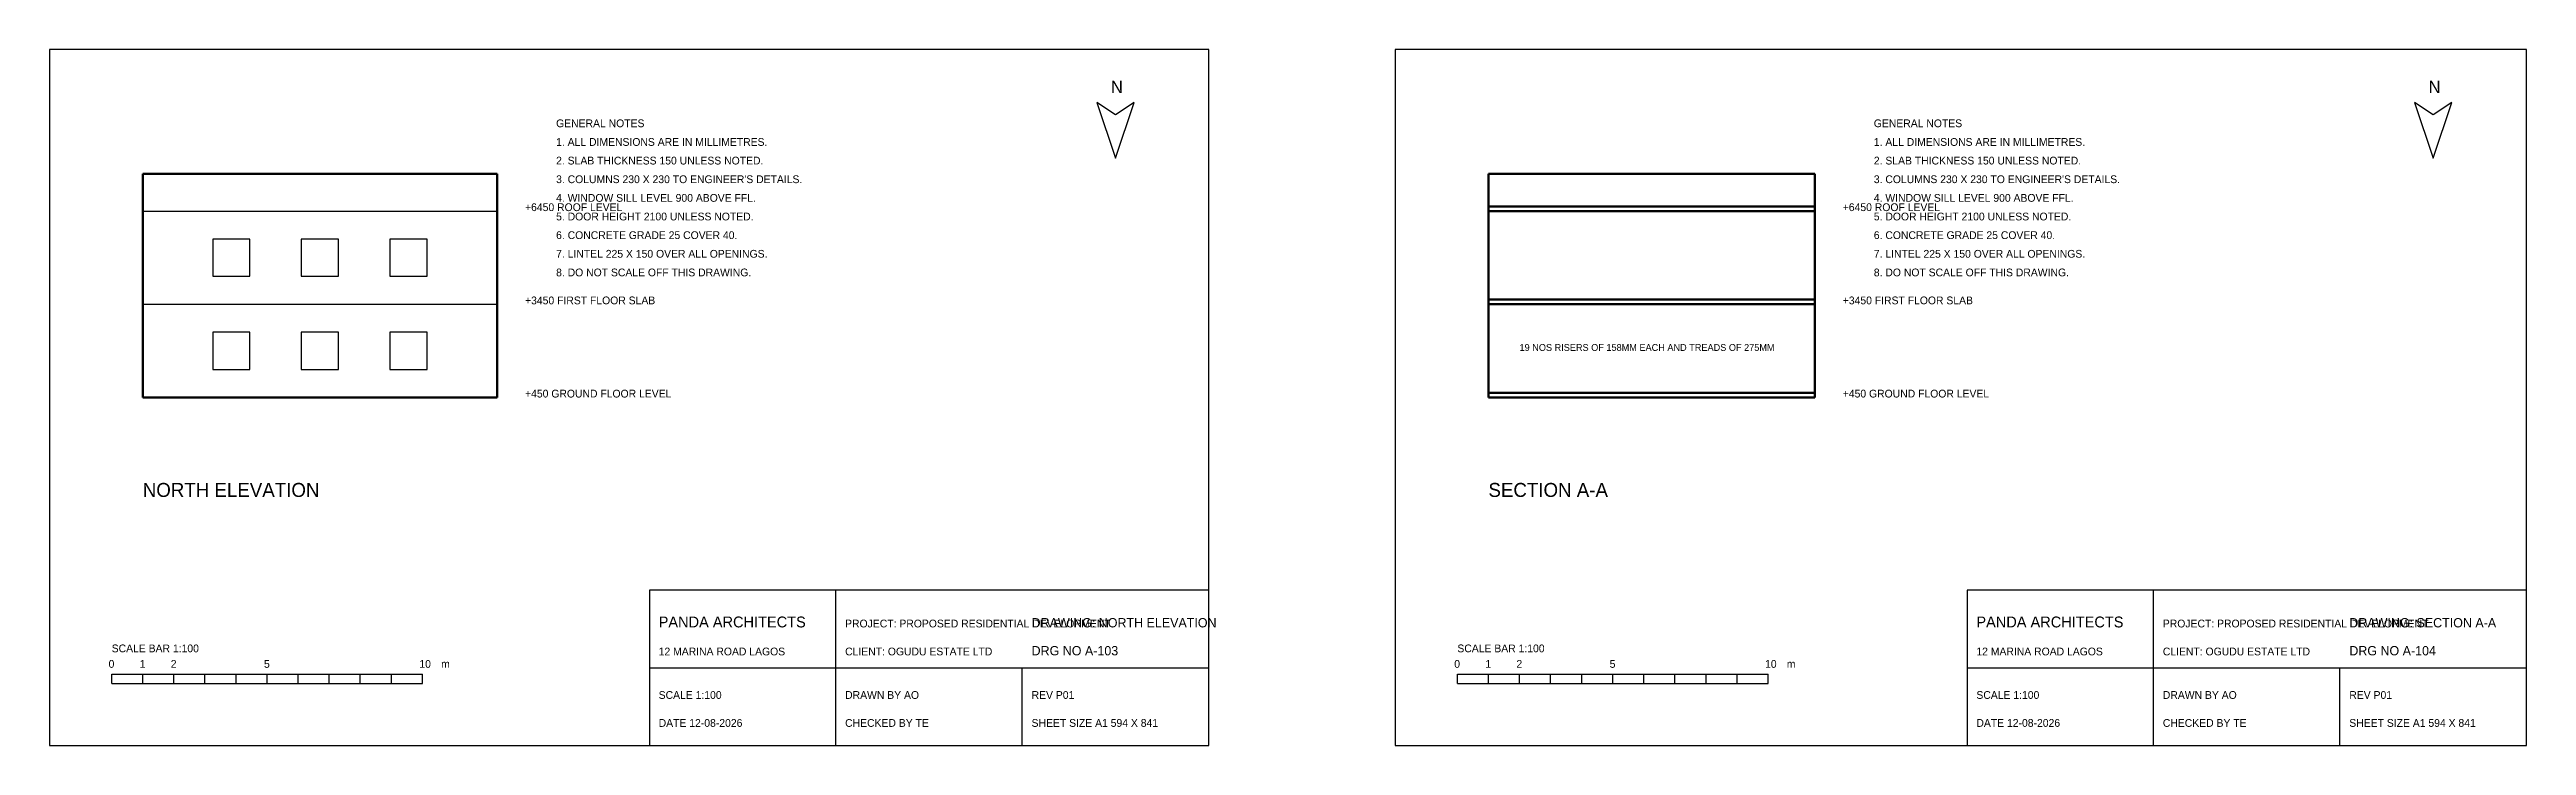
# Model space of a CAD drawing. Header units: millimetres. Extents: x 0 to 173300, y -11200 to 15700.
# Drawn here: x 93600 to 173300, y -11200 to 11200 of the extents above; entities that cross this region are included whole.
import ezdxf

# ---------------------------------------------------------------- set-up
doc = ezdxf.new("R2010")
doc.units = ezdxf.units.MM
doc.layers.get('0').update_dxf_attribs({"color": 1, "linetype": 'CONTINUOUS'})
for name, color, linetype in [('TEXT', 6, 'CONTINUOUS'), ('WALL', 4, 'CONTINUOUS'), ('WIND', 2, 'CONTINUOUS')]:
    doc.layers.add(name, color=color, linetype=linetype)

msp = doc.modelspace()

# ---------------------------------------------------------------- texts
for s, height, p in [('N', 400, (127750, 9800)), ('N', 400, (170150, 9800)), ('GENERAL NOTES', 250, (109900, 8700)), ('GENERAL NOTES', 250, (152300, 8700)), ('1. ALL DIMENSIONS ARE IN MILLIMETRES.', 250, (109900, 8100)), ('1. ALL DIMENSIONS ARE IN MILLIMETRES.', 250, (152300, 8100)), ('2. SLAB THICKNESS 150 UNLESS NOTED.', 250, (109900, 7500)), ('2. SLAB THICKNESS 150 UNLESS NOTED.', 250, (152300, 7500)), ('4. WINDOW SILL LEVEL 900 ABOVE FFL.', 250, (109900, 6300)), ("3. COLUMNS 230 X 230 TO ENGINEER'S DETAILS.", 250, (109900, 6900)), ('4. WINDOW SILL LEVEL 900 ABOVE FFL.', 250, (152300, 6300)), ("3. COLUMNS 230 X 230 TO ENGINEER'S DETAILS.", 250, (152300, 6900)), ('5. DOOR HEIGHT 2100 UNLESS NOTED.', 250, (109900, 5700)), ('5. DOOR HEIGHT 2100 UNLESS NOTED.', 250, (152300, 5700)), ('6. CONCRETE GRADE 25 COVER 40.', 250, (109900, 5100)), ('6. CONCRETE GRADE 25 COVER 40.', 250, (152300, 5100)), ('8. DO NOT SCALE OFF THIS DRAWING.', 250, (109900, 3900)), ('7. LINTEL 225 X 150 OVER ALL OPENINGS.', 250, (109900, 4500)), ('8. DO NOT SCALE OFF THIS DRAWING.', 250, (152300, 3900)), ('7. LINTEL 225 X 150 OVER ALL OPENINGS.', 250, (152300, 4500)), ('DRAWING: NORTH ELEVATION', 300, (125200, -7400)), ('DRAWING: SECTION A-A', 300, (167600, -7400)), ('SCALE BAR 1:100', 250, (95600, -8200)), ('SCALE BAR 1:100', 250, (138900, -8200)), ('0', 250, (95500, -8700)), ('1', 250, (96500, -8700)), ('2', 250, (97500, -8700)), ('5', 250, (100500, -8700)), ('10', 250, (105500, -8700)), ('m', 250, (106200, -8700)), ('DRG NO A-103', 300, (125200, -8300)), ('0', 250, (138800, -8700)), ('1', 250, (139800, -8700)), ('2', 250, (140800, -8700)), ('5', 250, (143800, -8700)), ('10', 250, (148800, -8700)), ('m', 250, (149500, -8700)), ('DRG NO A-104', 300, (167600, -8300))]:
    msp.add_text(s, height=height).set_placement(p)
at = {"layer": 'TEXT'}
for s, height, p in [('+6450 ROOF LEVEL', 250, (108900, 6000)), ('+6450 ROOF LEVEL', 250, (151300, 6000)), ('+3450 FIRST FLOOR SLAB', 250, (108900, 3000)), ('+3450 FIRST FLOOR SLAB', 250, (151300, 3000)), ('19 NOS RISERS OF 158MM EACH AND TREADS OF 275MM', 220, (140900, 1500)), ('+450 GROUND FLOOR LEVEL', 250, (108900, 0)), ('+450 GROUND FLOOR LEVEL', 250, (151300, 0)), ('NORTH ELEVATION', 450, (96600, -3200)), ('SECTION A-A', 450, (139900, -3200))]:
    msp.add_text(s, height=height, dxfattribs=at).set_placement(p)

# ---------------------------------------------------------------- blocks, each defined once
blk = doc.blocks.new('TITLEBLOCK-A1')
for p, q in [((6000, 0), (6000, 5000)), ((0, 2500), (18000, 2500)), ((12000, 0), (12000, 2500))]:
    blk.add_line(p, q)
blk.add_lwpolyline([(0, 0), (18000, 0), (18000, 5000), (0, 5000)], close=True)
for s, height, p in [('PANDA ARCHITECTS', 350, (300, 3800)), ('PROJECT: PROPOSED RESIDENTIAL DEVELOPMENT', 250, (6300, 3800)), ('12 MARINA ROAD LAGOS', 250, (300, 2900)), ('CLIENT: OGUDU ESTATE LTD', 250, (6300, 2900)), ('SCALE 1:100', 250, (300, 1500)), ('DRAWN BY AO', 250, (6300, 1500)), ('REV P01', 250, (12300, 1500)), ('DATE 12-08-2026', 250, (300, 600)), ('CHECKED BY TE', 250, (6300, 600)), ('SHEET SIZE A1 594 X 841', 250, (12300, 600))]:
    blk.add_text(s, height=height).set_placement(p)

# ---------------------------------------------------------------- linework, layer by layer
for p, q in [((130900, 11200), (93600, 11200)), ((93600, 11200), (93600, -11200)), ((130900, -11200), (130900, 11200)), ((173300, 11200), (136900, 11200)), ((136900, 11200), (136900, -11200)), ((173300, -11200), (173300, 11200)), ((95600, -8900), (105600, -8900)), ((95600, -9200), (95600, -8900)), ((95600, -9200), (105600, -9200)), ((96600, -9200), (96600, -8900)), ((97600, -9200), (97600, -8900)), ((98600, -9200), (98600, -8900)), ((99600, -9200), (99600, -8900)), ((100600, -9200), (100600, -8900)), ((101600, -9200), (101600, -8900)), ((102600, -9200), (102600, -8900)), ((103600, -9200), (103600, -8900)), ((104600, -9200), (104600, -8900)), ((105600, -9200), (105600, -8900)), ((138900, -8900), (148900, -8900)), ((138900, -9200), (138900, -8900)), ((138900, -9200), (148900, -9200)), ((139900, -9200), (139900, -8900)), ((140900, -9200), (140900, -8900)), ((141900, -9200), (141900, -8900)), ((142900, -9200), (142900, -8900)), ((143900, -9200), (143900, -8900)), ((144900, -9200), (144900, -8900)), ((145900, -9200), (145900, -8900)), ((146900, -9200), (146900, -8900)), ((147900, -9200), (147900, -8900)), ((148900, -9200), (148900, -8900)), ((93600, -11200), (130900, -11200)), ((136900, -11200), (173300, -11200))]:
    msp.add_line(p, q)
for points in [[(127900, 7700), (128500, 9500), (127900, 9100), (127300, 9500)], [(170300, 7700), (170900, 9500), (170300, 9100), (169700, 9500)]]:
    msp.add_lwpolyline(points, close=True)
at = {"layer": 'WALL', "lineweight": 50}
for p, q in [((108000, 7200), (96600, 7200)), ((96600, 7200), (96600, 0)), ((108000, 0), (108000, 7200)), ((150400, 7200), (139900, 7200)), ((139900, 7200), (139900, 0)), ((150400, 0), (150400, 7200)), ((139900, 6150), (150400, 6150)), ((139900, 6000), (150400, 6000)), ((139900, 3150), (150400, 3150)), ((139900, 3000), (150400, 3000)), ((96600, 0), (108000, 0)), ((139900, 150), (150400, 150)), ((139900, 0), (150400, 0)), ((139900, 0), (150400, 0))]:
    msp.add_line(p, q, dxfattribs=at)
at = {"layer": 'WALL'}
for p, q in [((96600, 6000), (108000, 6000)), ((96600, 3000), (108000, 3000)), ((96600, 0), (108000, 0))]:
    msp.add_line(p, q, dxfattribs=at)
at = {"layer": 'WIND'}
for points in [[(98850, 3900), (100050, 3900), (100050, 5100), (98850, 5100)], [(101700, 3900), (102900, 3900), (102900, 5100), (101700, 5100)], [(104550, 3900), (105750, 3900), (105750, 5100), (104550, 5100)], [(98850, 900), (100050, 900), (100050, 2100), (98850, 2100)], [(101700, 900), (102900, 900), (102900, 2100), (101700, 2100)], [(104550, 900), (105750, 900), (105750, 2100), (104550, 2100)]]:
    msp.add_lwpolyline(points, close=True, dxfattribs=at)

# ---------------------------------------------------------------- block references
for p in [(112900, -11200), (155300, -11200)]:
    msp.add_blockref('TITLEBLOCK-A1', p)

msp.set_redraw_order([(e.dxf.handle, doc.entitydb.next_handle()) for e in msp.query("TEXT MTEXT ATTDEF DIMENSION ARC_DIMENSION")])  # texts and dimensions are drawn at this point

doc.saveas('drawing.dxf')
